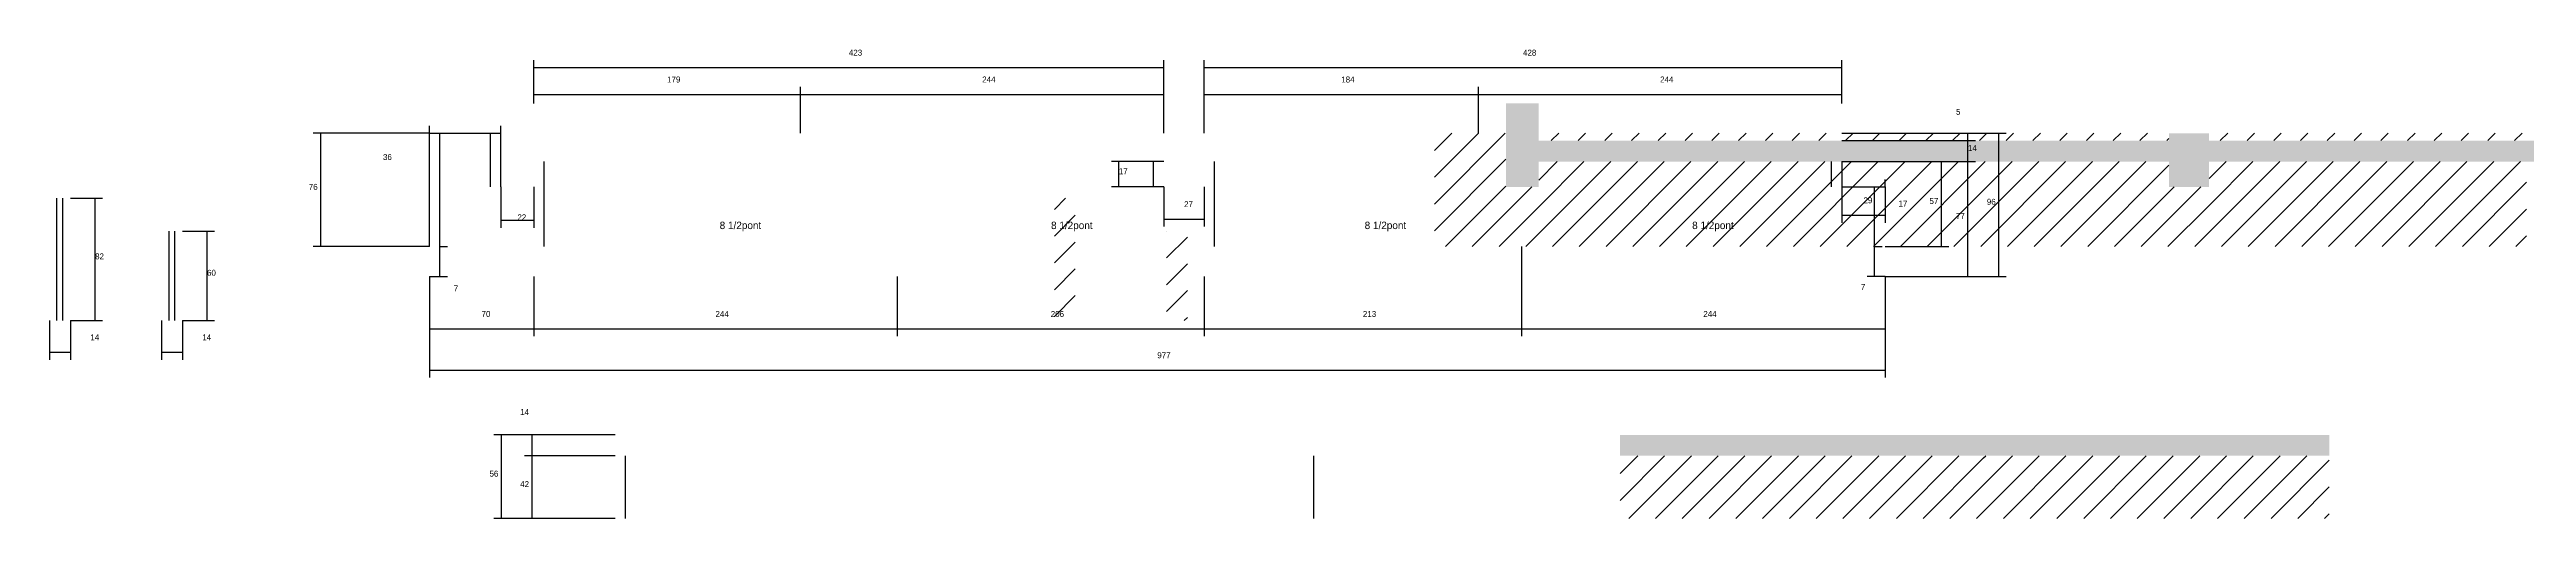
# Model space of a CAD drawing. Header units: metres. Extents: x -132 to 34800, y -36000 to 1848.
# Drawn here: x 2975 to 4637, y -33000 to -32685 of the extents above; entities that cross this region are included whole.
import ezdxf

# ---------------------------------------------------------------- set-up
doc = ezdxf.new("R2010")
doc.units = ezdxf.units.M
for name, color, linetype in [('COTA', 4, 'Continuous'), ('Hachura', 253, 'Continuous'), ('NOMENCLATURA', 7, 'Continuous'), ('Painéis', 200, 'Continuous'), ('SARR_2.2x7', 40, 'Continuous'), ('SARR_EDITAR', 141, 'Continuous')]:
    doc.layers.add(name, color=color, linetype=linetype)

msp = doc.modelspace()

# ---------------------------------------------------------------- hatches: boundary and pattern name
at = {"layer": 'COTA'}
h = msp.add_hatch(dxfattribs=at)
h.set_pattern_fill('AR-CONC', scale=0.03)
h.paths.add_polyline_path([(4397.5, -32777.3), (4424.5, -32777.3), (4424.5, -32760.3), (4852.5, -32760.3), (4852.5, -32777.3), (4881.5, -32777.3), (4881.5, -32721.3), (4852.5, -32721.3), (4852.5, -32741.3), (4852.5, -32746.3), (4424.5, -32746.3), (4424.5, -32741.3), (4397.5, -32741.3), (4397.5, -32746.3), (3974.5, -32746.3), (3974.5, -32741.3), (3974.5, -32721.3), (3952.5, -32721.3), (3952.5, -32741.3), (3952.5, -32777.3), (3974.5, -32777.3), (3974.5, -32760.3), (4397.5, -32760.3)])
h = msp.add_hatch(dxfattribs=at)
h.set_pattern_fill('AR-CONC', scale=0.03)
h.paths.add_polyline_path([(4029.1, -32943.6), (4029.1, -32957.6), (4505.1, -32957.6), (4505.1, -32943.6)])
at = {"layer": 'Hachura'}
h = msp.add_hatch(dxfattribs=at)
h.set_pattern_fill('ANSI31', scale=4)
h.paths.add_polyline_path([(3904.5, -32741.3), (3904.5, -32817.3), (3974.5, -32817.3), (3974.5, -32777.3), (3952.5, -32777.3), (3952.5, -32741.3)])
h = msp.add_hatch(dxfattribs=at)
h.set_pattern_fill('ANSI31', scale=4)
h.paths.add_polyline_path([(3974.5, -32741.3), (3974.5, -32746.3), (4153.5, -32746.3), (4153.5, -32741.3)])
h = msp.add_hatch(dxfattribs=at)
h.set_pattern_fill('ANSI31', scale=4)
h.paths.add_polyline_path([(4153.5, -32741.3), (4153.5, -32746.3), (4397.5, -32746.3), (4397.5, -32741.3)])
h = msp.add_hatch(dxfattribs=at)
h.set_pattern_fill('ANSI31', scale=4)
h.paths.add_polyline_path([(4424.5, -32741.3), (4424.5, -32746.3), (4608.5, -32746.3), (4608.5, -32741.3)])
h = msp.add_hatch(dxfattribs=at)
h.set_pattern_fill('ANSI31', scale=4)
h.paths.add_polyline_path([(4608.5, -32741.3), (4608.5, -32746.3), (4852.5, -32746.3), (4852.5, -32741.3)])
h = msp.add_hatch(dxfattribs=at)
h.set_pattern_fill('ANSI31', scale=4)
h.paths.add_polyline_path([(4218.5, -32817.3), (4218.5, -32760.3), (3974.5, -32760.3), (3974.5, -32777.3), (3974.5, -32817.3)])
h = msp.add_hatch(dxfattribs=at)
h.set_pattern_fill('ANSI31', scale=4)
h.paths.add_polyline_path([(4424.5, -32817.3), (4424.5, -32777.3), (4397.5, -32777.3), (4397.5, -32760.3), (4218.5, -32760.3), (4218.5, -32817.3)])
h = msp.add_hatch(dxfattribs=at)
h.set_pattern_fill('ANSI31', scale=4)
h.paths.add_polyline_path([(4424.5, -32760.3), (4424.5, -32817.3), (4637.5, -32817.3), (4637.5, -32760.3)])
h = msp.add_hatch(dxfattribs=at)
h.set_pattern_fill('ANSI31', scale=4)
h.paths.add_polyline_path([(3663.5, -32784.9), (3649.5, -32784.9), (3649.5, -32866.9), (3663.5, -32866.9)])
h = msp.add_hatch(dxfattribs=at)
h.set_pattern_fill('ANSI31', scale=4)
h.paths.add_polyline_path([(3738.7, -32806.9), (3724.7, -32806.9), (3724.7, -32866.9), (3738.7, -32866.9)])
h = msp.add_hatch(dxfattribs=at)
h.set_pattern_fill('ANSI31', scale=4)
h.paths.add_polyline_path([(4273.1, -32957.6), (4029.1, -32957.6), (4029.1, -32999.6), (4273.1, -32999.6)])
h = msp.add_hatch(dxfattribs=at)
h.set_pattern_fill('ANSI31', scale=4)
h.paths.add_polyline_path([(4505.1, -32957.6), (4273.1, -32957.6), (4273.1, -32999.6), (4505.1, -32999.6)])

# ---------------------------------------------------------------- linework, layer by layer
at = {"layer": 'COTA'}
for p, q in [((3300, -32721.3), (3300, -32692.3)), ((3300, -32697.3), (3723, -32697.3)), ((3723, -32741.3), (3723, -32692.3)), ((3750, -32741.3), (3750, -32692.3)), ((3750, -32697.3), (4178, -32697.3)), ((4178, -32721.3), (4178, -32692.3)), ((3300, -32721.3), (3300, -32710.3)), ((3300, -32715.3), (3479, -32715.3)), ((3479, -32741.3), (3479, -32710.3)), ((3479, -32741.3), (3479, -32710.3)), ((3479, -32715.3), (3723, -32715.3)), ((3723, -32741.3), (3723, -32710.3)), ((3750, -32741.3), (3750, -32710.3)), ((3750, -32715.3), (3934, -32715.3)), ((3934, -32741.3), (3934, -32710.3)), ((3934, -32741.3), (3934, -32710.3)), ((3934, -32715.3), (4178, -32715.3)), ((4178, -32721.3), (4178, -32710.3)), ((3230, -32741.3), (3152, -32741.3)), ((3157, -32817.3), (3157, -32741.3)), ((3230, -32741.3), (3230, -32736.3)), ((3230, -32741.3), (3278, -32741.3)), ((3278, -32777.3), (3278, -32736.3)), ((4178, -32741.3), (4288.3, -32741.3)), ((4178, -32741.3), (4267.6, -32741.3)), ((4178, -32746.3), (4267.6, -32746.3)), ((4207, -32746.3), (4267.6, -32746.3)), ((4262.6, -32746.3), (4262.6, -32741.3)), ((4262.6, -32760.3), (4262.6, -32746.3)), ((4283.3, -32837.3), (4283.3, -32741.3)), ((3723, -32760.3), (3687.7, -32760.3)), ((3692.7, -32777.3), (3692.7, -32760.3)), ((4178, -32760.3), (4178, -32782.3)), ((4178, -32760.3), (4249.8, -32760.3)), ((4207, -32760.3), (4267.6, -32760.3)), ((4207, -32760.3), (4267.6, -32760.3)), ((4244.8, -32817.3), (4244.8, -32760.3)), ((4262.6, -32837.3), (4262.6, -32760.3)), ((3278, -32777.3), (3278, -32804.7)), ((3300, -32777.3), (3300, -32804.7)), ((3723, -32777.3), (3687.7, -32777.3)), ((3723, -32777.3), (3723, -32803.9)), ((3750, -32777.3), (3750, -32803.9)), ((4178, -32777.3), (4178, -32801.3)), ((4178, -32777.3), (4207, -32777.3)), ((4207, -32777.3), (4207, -32772.3)), ((4207, -32777.3), (4207, -32801.3)), ((2989, -32784.9), (3010.6, -32784.9)), ((3005.6, -32866.9), (3005.6, -32784.9)), ((3278, -32799.7), (3300, -32799.7)), ((3723, -32798.9), (3750, -32798.9)), ((4178, -32796.3), (4207, -32796.3)), ((3064.2, -32806.9), (3085.7, -32806.9)), ((3080.7, -32866.9), (3080.7, -32806.9)), ((3230, -32817.3), (3152, -32817.3)), ((3237, -32837.3), (3237, -32817.3)), ((3237, -32817.3), (3242, -32817.3)), ((3963, -32817.3), (3963, -32877.5)), ((4200, -32837.3), (4200, -32817.3)), ((4200, -32817.3), (4205, -32817.3)), ((4207, -32817.3), (4249.8, -32817.3)), ((3230, -32837.3), (3230, -32877.5)), ((3230, -32837.3), (3230, -32905.2)), ((3230, -32837.3), (3242, -32837.3)), ((3300, -32837.3), (3300, -32877.5)), ((3300, -32837.3), (3300, -32877.5)), ((3544, -32837.3), (3544, -32877.5)), ((3544, -32837.3), (3544, -32877.5)), ((3750, -32837.3), (3750, -32877.5)), ((3750, -32837.3), (3750, -32877.5)), ((3963, -32837.3), (3963, -32877.5)), ((4207, -32837.3), (4195, -32837.3)), ((4207, -32837.3), (4207, -32877.5)), ((4207, -32837.3), (4288.3, -32837.3)), ((4207, -32837.3), (4267.6, -32837.3)), ((4207, -32837.3), (4207, -32905.2)), ((2975, -32866.9), (2975, -32893.2)), ((2989, -32866.9), (3010.6, -32866.9)), ((2989, -32866.9), (2989, -32893.2)), ((3050.2, -32866.9), (3050.2, -32893.2)), ((3064.2, -32866.9), (3085.7, -32866.9)), ((3064.2, -32866.9), (3064.2, -32893.2)), ((3230, -32872.5), (3300, -32872.5)), ((3300, -32872.5), (3544, -32872.5)), ((3544, -32872.5), (3750, -32872.5)), ((3750, -32872.5), (3963, -32872.5)), ((3963, -32872.5), (4207, -32872.5)), ((2975, -32888.2), (2989, -32888.2)), ((3050.2, -32888.2), (3064.2, -32888.2)), ((3230, -32900.2), (4207, -32900.2)), ((3354.6, -32943.6), (3273.3, -32943.6)), ((3278.3, -32999.6), (3278.3, -32943.6)), ((3354.6, -32943.6), (3293.9, -32943.6)), ((3298.9, -32957.6), (3298.9, -32943.6)), ((3354.6, -32957.6), (3293.9, -32957.6)), ((3354.6, -32957.6), (3293.9, -32957.6)), ((3298.9, -32999.6), (3298.9, -32957.6)), ((3354.6, -32999.6), (3273.3, -32999.6)), ((3354.6, -32999.6), (3293.9, -32999.6))]:
    msp.add_line(p, q, dxfattribs=at)
at = {"layer": 'Painéis'}
msp.add_lwpolyline([(3230, -32817.3), (3230, -32741.3), (3278, -32741.3)], dxfattribs=at)
at = {"layer": 'SARR_2.2x7'}
for p, q in [((3237, -32817.3), (3237, -32741.3)), ((3271, -32777.3), (3271, -32741.3)), ((3307, -32817.3), (3307, -32760.3)), ((3716, -32777.3), (3716, -32760.3)), ((3757, -32817.3), (3757, -32760.3)), ((4171, -32777.3), (4171, -32760.3)), ((4200, -32817.3), (4200, -32777.3)), ((3361.6, -32999.6), (3361.6, -32957.6)), ((3823.6, -32999.6), (3823.6, -32957.6))]:
    msp.add_line(p, q, dxfattribs=at)
at = {"layer": 'SARR_EDITAR'}
for p, q in [((2980, -32866.9), (2980, -32784.9)), ((2984, -32866.9), (2984, -32784.9)), ((3055.2, -32866.9), (3055.2, -32806.9)), ((3059.2, -32866.9), (3059.2, -32806.9))]:
    msp.add_line(p, q, dxfattribs=at)

# ---------------------------------------------------------------- texts
at = {"layer": 'COTA'}
for s, p in [('423', (3511.5, -32689.3)), ('428', (3964, -32689.3)), ('179', (3389.5, -32707.3)), ('244', (3601, -32707.3)), ('184', (3842, -32707.3)), ('244', (4056, -32707.3)), ('5', (4254.6, -32729)), ('14', (4262.6, -32753.3)), ('36', (3198.8, -32759.3)), ('17', (3692.7, -32768.8)), ('76', (3149, -32779.3)), ('22', (3289, -32799.7)), ('27', (3736.5, -32790.9)), ('29', (4192.5, -32788.3)), ('17', (4216, -32790.5)), ('57', (4236.8, -32788.8)), ('77', (4254.6, -32798.8)), ('96', (4275.3, -32789.3)), ('82', (3005.6, -32825.9)), ('60', (3080.7, -32836.9)), ('7', (3246.3, -32847.4)), ('7', (4190.7, -32846.5)), ('70', (3265, -32864.5)), ('244', (3422, -32864.5)), ('206', (3647, -32864.5)), ('213', (3856.5, -32864.5)), ('244', (4085, -32864.5)), ('14', (3002.4, -32880.2)), ('14', (3077.5, -32880.2)), ('977', (3718.5, -32892.2)), ('14', (3290.9, -32930.2)), ('56', (3270.3, -32971.6)), ('42', (3290.9, -32978.6))]:
    msp.add_text(s, height=4, dxfattribs=at).set_placement(p)
at = {"layer": 'NOMENCLATURA'}
for p in [(3424.8, -32805.6), (3647.2, -32805.6), (3857.7, -32805.6), (4077.5, -32805.6)]:
    msp.add_text('8 1/2pont', height=5, dxfattribs=at).set_placement(p)

doc.saveas('drawing.dxf')
